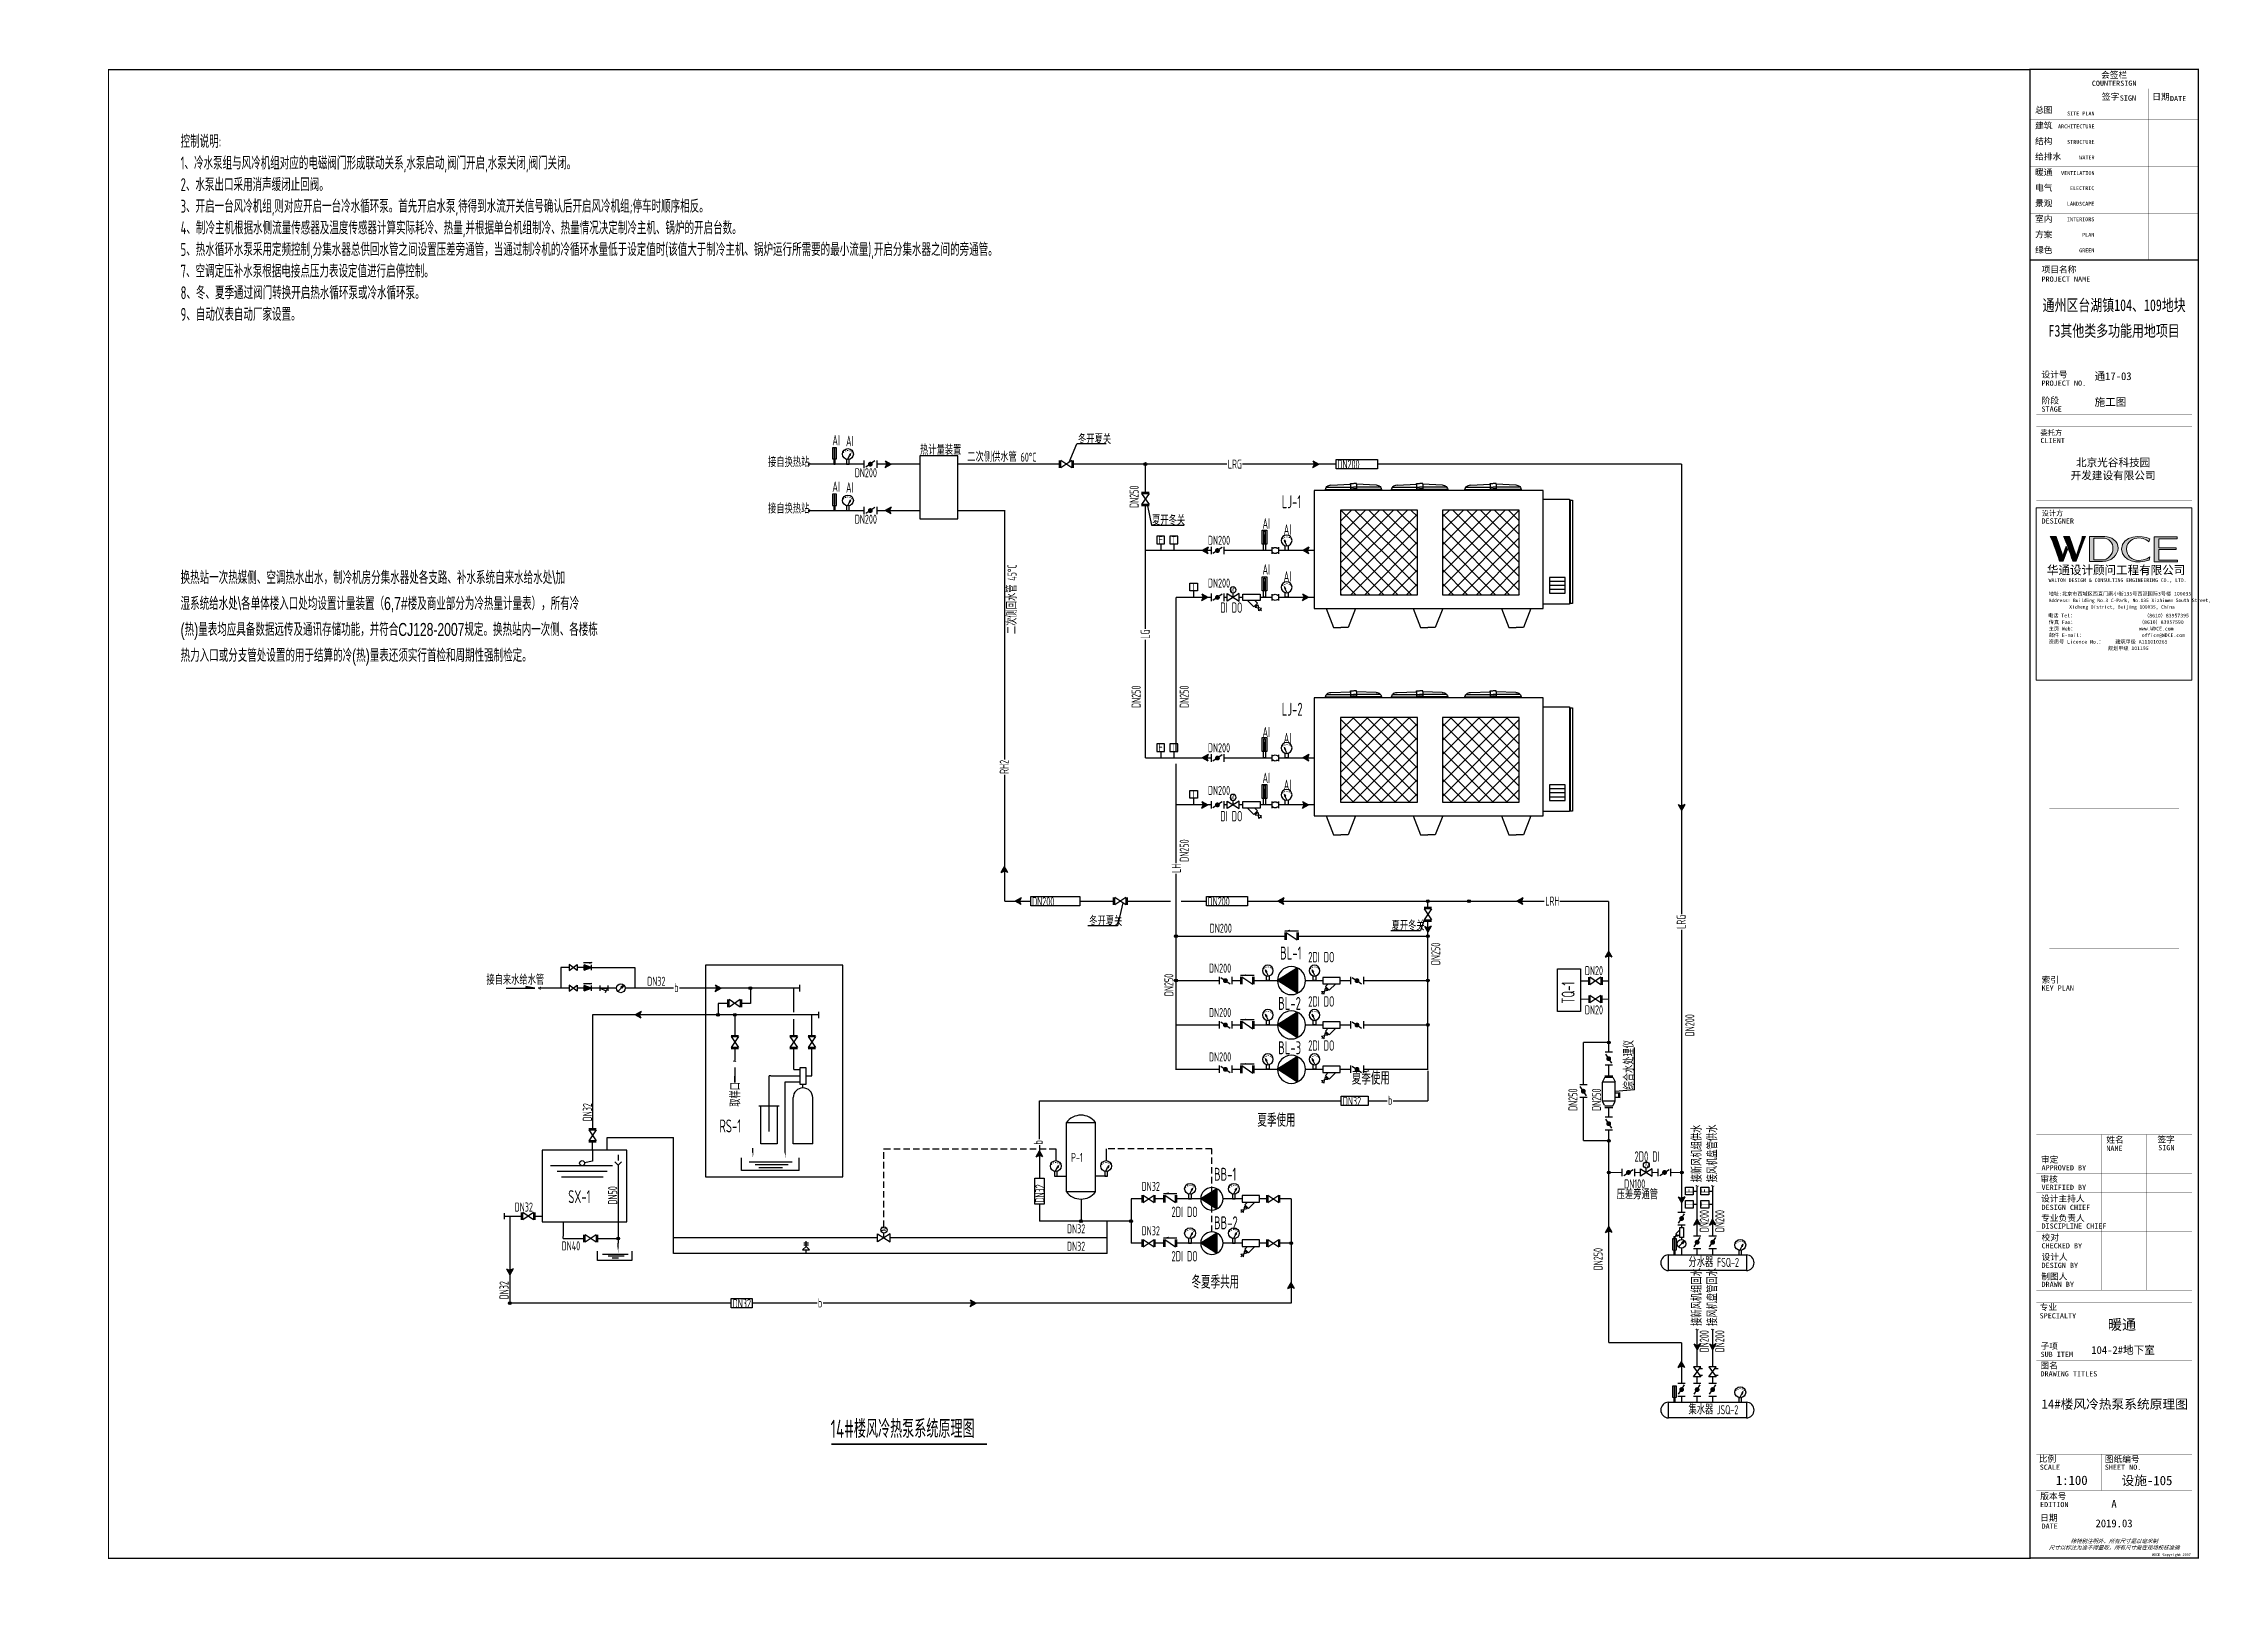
# Model space of a CAD drawing. Extents: x -253824 to 107923, y -224968 to 180578.
# Drawn here: x 23818 to 107923, y -224968 to -165563 of the extents above; entities that cross this region are included whole.
import ezdxf
from ezdxf.enums import TextEntityAlignment as Align

# ---------------------------------------------------------------- set-up
doc = ezdxf.new("R2010")
doc.units = 0
doc.header["$LTSCALE"] = 1000
doc.header["$MEASUREMENT"] = 0
doc.linetypes.add('DASHED', pattern=[0.75, 0.5, -0.25])
doc.linetypes.add('DASHED2', pattern=[0.375, 0.25, -0.125])
doc.layers.get('0').update_dxf_attribs({"linetype": 'CONTINUOUS'})
doc.layers.get('Defpoints').update_dxf_attribs({"linetype": 'CONTINUOUS'})
for name, color, linetype in [('ACS_COM', 7, 'CONTINUOUS'), ('ACS_COM_BZ', 3, 'CONTINUOUS'), ('ACS_KT_FM', 3, 'CONTINUOUS'), ('ACS_KT_FM_E', 3, 'CONTINUOUS'), ('ACS_KT_SB', 4, 'CONTINUOUS'), ('ACS_水管', 3, 'CONTINUOUS'), ('ACS_设备', 4, 'CONTINUOUS'), ('ACS_阀门', 2, 'CONTINUOUS'), ('字', 7, 'CONTINUOUS'), ('建筑图名', 5, 'CONTINUOUS'), ('文字', 7, 'CONTINUOUS'), ('阀门', 2, 'CONTINUOUS')]:
    doc.layers.add(name, color=color, linetype=linetype)
doc.layers.add('ACS_KT_BJ', color=4, linetype='CONTINUOUS', lineweight=30)
doc.layers.add('ACS_KT_LH', color=2, linetype='DASHED', lineweight=50)
doc.styles.get("Standard").update_dxf_attribs({"font": 'ros.shx', "width": 0.75, "bigfont": 'jd.shx'})
doc.styles.add('ZH', font='ros.shx', dxfattribs={"width": 0.7, "bigfont": 'jd.shx'})
doc.styles.add('华文细黑', font='STXIHEI.TTF', dxfattribs={"height": 10})
doc.styles.add('图签信息$0$hwxh', font='STXIHEI.TTF')
doc.styles.add('图签信息$0$华文细黑', font='STXIHEI.TTF', dxfattribs={"height": 10})
doc.styles.add('等高', font='ros1.shx', dxfattribs={"width": 0.7, "bigfont": 'jd.shx'})

msp = doc.modelspace()

# ---------------------------------------------------------------- texts
at = {"color": 4, "style": '等高', "width": 0.7}
msp.add_text('~', height=350, rotation=180, dxfattribs=at).set_placement((50545, -204787, -1), align=Align.MIDDLE_LEFT)
at = {"layer": 'ACS_COM', "color": 2, "ltscale": 10, "style": '等高', "width": 0.7}
for s, height, p in [('冬开夏关', 350, (63712, -180999, -1)), ('接自换热站', 350, (51755, -181885)), ('热计量装置', 350, (57619, -181411)), ('LRG', 350, (69489, -181951)), ('DN200', 350, (73715, -181961)), ('DN200', 350, (55101, -182282)), ('接自换热站', 350, (51755, -183676)), ('DN200', 350, (55101, -184074)), ('夏开冬关', 350, (66569, -184125, -1)), ('DN200', 350, (68721, -184887)), ('DN200', 350, (68721, -186537)), ('DN200', 350, (68721, -192887)), ('DN200', 350, (68721, -194530)), ('DN200', 350, (61941, -198817)), ('DN200', 350, (68709, -198817)), ('LRH', 350, (81732, -198797)), ('冬开夏关', 350, (64145, -199581, -1)), ('DN200', 350, (68790, -199844)), ('夏开冬关', 350, (75804, -199756, -1)), ('接自来水给水管', 350, (40894, -201843, -6000)), ('DN32', 350, (47096, -201890)), ('DN200', 350, (68762, -201384)), ('DN20', 350, (83259, -201479)), ('DN20', 350, (83259, -202991)), ('DN200', 350, (68762, -203094)), ('DN200', 350, (68762, -204804)), ('夏季使用', 500, (74270, -205698)), ('夏季使用', 500, (70631, -207321)), ('DN32', 350, (73924, -206514)), ('P-1', 350, (63445, -208681)), ('DN32', 350, (41985, -210595)), ('DN32', 350, (66165, -209799)), ('压差旁通管', 350, (84486, -210117)), ('DN32', 350, (63286, -211433)), ('DN40', 350, (43796, -212093)), ('DN32', 350, (63286, -212106)), ('DN32', 350, (66165, -211509)), ('冬夏季共用', 500, (68088, -213563)), ('DN32', 350, (50394, -214314))]:
    msp.add_text(s, height=height, dxfattribs=at).set_placement(p)
msp.add_text('二次侧供水管 60%%DC', height=350, dxfattribs=at).set_placement((59440, -181507, -1), align=Align.MIDDLE_LEFT)
for s, rotation, p in [('~', 270, (53171, -181700)), ('DN250', 90, (66050, -183466)), ('~', 270, (53171, -183492)), ('LG', 90, (66477, -188508)), ('DN250', 90, (66128, -191177)), ('DN250', 90, (67984, -191177)), ('RH2', 90, (61041, -193718)), ('DN250', 90, (67984, -197110)), ('LH', 90, (67678, -197537)), ('LRG', 90, (87149, -199692)), ('DN250', 90, (77682, -201093)), ('DN250', 90, (67390, -202290)), ('~', 270, (42790, -201909, -6000)), ('综合水处理仪', 90, (85141, -205889)), ('DN250', 90, (82974, -206713)), ('DN250', 90, (83882, -206713)), ('DN32', 90, (44964, -207116)), ('DN50', 90, (45939, -210325)), ('DN32', 90, (62413, -210249)), ('DN200', 90, (88038, -211389)), ('DN200', 90, (88638, -211389)), ('DN32', 90, (41750, -213980)), ('DN200', 90, (88038, -216022)), ('DN200', 90, (88638, -216022))]:
    msp.add_text(s, height=350, rotation=rotation, dxfattribs=at).set_placement(p)
at = {"layer": 'ACS_COM', "style": '等高', "width": 0.7}
for s, p in [('F', (66897, -184856)), ('T', (67406, -184856)), ('T', (68173, -186662)), ('F', (66897, -192856)), ('T', (67406, -192856)), ('T', (68173, -194662))]:
    msp.add_text(s, height=300, dxfattribs=at).set_placement(p, align=Align.CENTER)
at = {"layer": 'ACS_COM', "color": 2, "ltscale": 10, "style": '等高', "width": 0.7}
msp.add_text('二次侧回水管 45%%DC', height=350, rotation=90, dxfattribs=at).set_placement((61168, -188329, -1), align=Align.MIDDLE_LEFT)
for s, p in [('DN200', (87482, -203410)), ('DN250', (83945, -212429))]:
    msp.add_text(s, height=350, rotation=90, dxfattribs=at).set_placement(p, align=Align.CENTER)
msp.add_text('取样口', height=350, rotation=90, dxfattribs=at).set_placement((50467, -206076), align=Align.MIDDLE)
msp.add_text('DN100', height=350, dxfattribs=at).set_placement((85181, -209702), align=Align.CENTER)
at = {"layer": 'ACS_COM', "style": '等高', "width": 0.7}
for s, p in [('F', (87438, -209799)), ('T', (87438, -210309)), ('F', (88038, -209799)), ('T', (88038, -210309))]:
    msp.add_text(s, height=300, rotation=90, dxfattribs=at).set_placement(p, align=Align.CENTER)
msp.add_text('14#楼风冷热泵系统原理图', height=700, dxfattribs=at).set_placement((54170, -219321))
at = {"layer": 'ACS_COM', "insert": (29101, -169083), "char_height": 500, "width": 33808.24, "attachment_point": 1, "style": '等高'}
msp.add_mtext('控制说明: \\P1、冷水泵组与风冷机组对应的电磁阀门形成联动关系,水泵启动,阀门开启,水泵关闭,阀门关闭。 \\P2、水泵出口采用消声缓闭止回阀。 \\P3、开启一台风冷机组,则对应开启一台冷水循环泵。首先开启水泵,待得到水流开关信号确认后开启风冷机组;停车时顺序相反。  \\P4、制冷主机根据水侧流量传感器及温度传感器计算实际耗冷、热量,并根据单台机组制冷、热量情况决定制冷主机、锅炉的开启台数。\\P5、热水循环水泵采用定频控制,分集水器总供回水管之间设置压差旁通管，当通过制冷机的冷循环水量低于设定值时(该值大于制冷主机、锅炉运行所需要的最小流量),开启分集水器之间的旁通管。 \\P7、空调定压补水泵根据电接点压力表设定值进行启停控制。 \\P8、冬、夏季通过阀门转换开启热水循环泵或冷水循环泵。 \\P9、自动仪表自动厂家设置。    ', dxfattribs=at)
at = {"layer": 'ACS_COM_BZ', "style": '等高', "width": 0.7}
for s, height, rotation, p in [('AI', 400, 360, (54237, -181053)), ('AI', 400, 360, (54764, -181084)), ('AI', 400, 360, (54237, -182844)), ('AI', 400, 360, (54764, -182875)), ('AI', 400, 360, (70826, -184266)), ('AI', 400, 360, (71644, -184497)), ('AI', 400, 360, (70826, -186034)), ('AI', 400, 360, (71644, -186303)), ('DI DO', 400, 360, (69205, -187508)), ('AI', 400, 360, (70826, -192305)), ('AI', 400, 360, (71644, -192536)), ('AI', 400, 360, (70826, -194073)), ('AI', 400, 360, (71644, -194342)), ('DI DO', 400, 360, (69205, -195547)), ('2DI DO', 400, 360, (72591, -200983)), ('2DI DO', 400, 360, (72591, -202693)), ('2DI DO', 400, 360, (72591, -204391)), ('接新风机组供水', 350, 90, (87761, -209468)), ('接风机盘管供水', 350, 90, (88361, -209468)), ('2DI DO', 400, 360, (67316, -210807)), ('2DI DO', 400, 360, (67316, -212517)), ('接新风机组回水', 350, 90, (87761, -215004)), ('接风机盘管回水', 350, 90, (88361, -215004))]:
    msp.add_text(s, height=height, rotation=rotation, dxfattribs=at).set_placement(p)
msp.add_text('2D0 DI', height=400, rotation=360, dxfattribs=at).set_placement((85656, -208473), align=Align.MIDDLE_CENTER)
for p in [(87587, -209615), (88187, -209615), (87587, -215151), (88187, -215151)]:
    msp.add_text('~', height=350, dxfattribs=at).set_placement(p, align=Align.MIDDLE)
for s, p in [('分水器 FSQ-2', (87254, -212728)), ('集水器 JSQ-2', (87254, -218409))]:
    msp.add_text(s, height=350, dxfattribs=at).set_placement(p)
at = {"layer": 'ACS_KT_BJ', "style": '等高', "width": 0.7}
for p in [(48139, -202133, -6000), (75665, -206477), (53679, -214292)]:
    msp.add_text('b', height=350, dxfattribs=at).set_placement(p)
msp.add_text('b', height=350, rotation=90, dxfattribs=at).set_placement((62350, -208008))
at = {"layer": 'ACS_设备', "style": '等高', "width": 0.7}
for s, p in [('LJ-1', (71572, -183476)), ('LJ-2', (71572, -191476)), ('BL-1', (71507, -200876)), ('BL-2', (71432, -202818)), ('BL-3', (71432, -204528)), ('RS-1', (49883, -207543, -6000)), ('BB-1', (68957, -209406)), ('SX-1', (44051, -210269, -6000)), ('BB-2', (68957, -211277))]:
    msp.add_text(s, height=500, dxfattribs=at).set_placement(p)
msp.add_text('TQ-1', height=500, rotation=90, dxfattribs=at).set_placement((82862, -202577))
at = {"layer": '字', "style": '华文细黑'}
for s, height, p in [('104-2#地下室', 300, (102789, -216084)), ('14#楼风冷热泵系统原理图', 360, (100871, -218197)), ('1:100', 360, (101425, -221135)), ('设施-105', 360, (103956, -221143))]:
    msp.add_text(s, height=height, dxfattribs=at).set_placement(p)
at = {"layer": '建筑图名', "style": '华文细黑'}
msp.add_text('暖通', height=400, dxfattribs=at).set_placement((103427, -215151))
at = {"layer": '文字', "color": 2, "style": 'ZH', "width": 0.7}
for s, p in [('换热站一次热媒侧、空调热水出水，制冷机房分集水器处各支路、补水系统自来水给水处\\加', (29101, -186400)), ('湿系统给水处\\各单体楼入口处均设置计量装置（6,7#楼及商业部分为冷热量计量表），所有冷', (29101, -187400, 0)), ('(热)量表均应具备数据远传及通讯存储功能，并符合CJ128-2007规定。换热站内一次侧、各楼栋', (29101, -188400)), ('热力入口或分支管处设置的用于结算的冷(热)量表还须实行首检和周期性强制检定。', (29101, -189400, 0))]:
    msp.add_text(s, height=500, dxfattribs=at).set_placement(p)

# ---------------------------------------------------------------- blocks, each defined once
blk = doc.blocks.new('图签信息$0$WDCE Copyright200X')
at = {"const_width": 0.016}
blk.add_lwpolyline([(-10.6, 1.26, 1), (-11.4, 1.26, 1)], format="xyb", close=True, dxfattribs=at)
at = {"style": '图签信息$0$华文细黑'}
for s, p in [('WDCE ', (-11.46, 0.5)), ('     Copyright ', (-3.51, 0.5))]:
    blk.add_text(s, height=1, dxfattribs=at).set_placement(p, align=Align.BOTTOM_RIGHT)
blk.add_text('c', height=0.6, dxfattribs=at).set_placement((-11.04, 1.35), align=Align.MIDDLE_CENTER)
blk.add_attdef('200X', text='', height=1, dxfattribs=at).set_placement((-0.45, 0.5), align=Align.BOTTOM_RIGHT)
blk = doc.blocks.new('图签信息$0$logo2')
h = blk.add_hatch(color=7)
h.paths.add_polyline_path([(19.02, -7.36), (15.84, -7.36), (15.84, -3.97), (18.97, -3.97), (18.97, -4.24), (16.46, -4.24), (16.46, -5.45), (18.81, -5.45), (18.81, -5.69), (16.47, -5.69), (16.47, -7.12), (19.02, -7.12)])
edge = h.paths.add_edge_path()
edge.add_spline(control_points=[(15.26, -4.21), (15.26, -4.21), (15.13, -4.65), (15.13, -4.65), (15.13, -4.65), (14.62, -4.1), (13.73, -4.1), (13.04, -4.1), (12.07, -4.54), (12.08, -5.62), (12.08, -6.49), (12.77, -7.16), (13.73, -7.17), (14.66, -7.17), (15.23, -6.68), (15.23, -6.68), (15.23, -6.68), (15.16, -7.11), (15.16, -7.11), (13.63, -7.7), (11.42, -7.29), (11.41, -5.64), (11.4, -3.72), (14.16, -3.66), (15.26, -4.21)], knot_values=[0, 0, 0, 0, 1, 1, 1, 2, 2, 2, 3, 3, 3, 4, 4, 4, 5, 5, 5, 6, 6, 6, 7, 7, 7, 8, 8, 8, 8], degree=3, periodic=0)
edge = h.paths.add_edge_path(flags=16)
edge.add_spline(control_points=[(10.23, -5.57), (10.23, -5.16), (10.12, -4.83), (9.9, -4.58), (9.63, -4.27), (9.23, -4.12), (8.69, -4.12), (8.69, -4.12), (7.64, -4.12), (7.64, -4.12), (7.64, -4.12), (7.64, -7.1), (7.64, -7.1), (7.64, -7.1), (8.66, -7.1), (8.66, -7.1), (9.13, -7.1), (9.52, -6.93), (9.82, -6.6), (10.09, -6.31), (10.23, -5.96), (10.23, -5.57)], knot_values=[0, 0, 0, 0, 1, 1, 1, 2, 2, 2, 3, 3, 3, 4, 4, 4, 5, 5, 5, 6, 6, 6, 7, 7, 7, 7], degree=3, periodic=0)
edge = h.paths.add_edge_path()
edge.add_spline(control_points=[(10.92, -5.51), (10.92, -5.96), (10.72, -6.37), (10.34, -6.72), (9.92, -7.1), (9.41, -7.29), (8.82, -7.29), (8.82, -7.29), (7.03, -7.29), (7.03, -7.29), (7.03, -7.29), (7.03, -3.92), (7.03, -3.92), (7.03, -3.92), (9.1, -3.92), (9.1, -3.92), (9.59, -3.92), (10.01, -4.06), (10.36, -4.34), (10.73, -4.64), (10.92, -5.03), (10.92, -5.51)], knot_values=[0, 0, 0, 0, 1, 1, 1, 2, 2, 2, 3, 3, 3, 4, 4, 4, 5, 5, 5, 6, 6, 6, 7, 7, 7, 7], degree=3, periodic=0)
at = {"lineweight": 0}
blk.add_lwpolyline([(19.02, -7.36), (15.84, -7.36), (15.84, -3.97), (18.97, -3.97), (18.97, -4.24), (16.46, -4.24), (16.46, -5.45), (18.81, -5.45), (18.81, -5.69), (16.47, -5.69), (16.47, -7.12), (19.02, -7.12), (19.02, -7.36)], dxfattribs=at)
for points, knots in [([(10.92, -5.51), (10.92, -5.96), (10.72, -6.37), (10.34, -6.72), (9.92, -7.1), (9.41, -7.29), (8.82, -7.29), (8.82, -7.29), (7.03, -7.29), (7.03, -7.29), (7.03, -7.29), (7.03, -3.92), (7.03, -3.92), (7.03, -3.92), (9.1, -3.92), (9.1, -3.92), (9.59, -3.92), (10.01, -4.06), (10.36, -4.34), (10.73, -4.64), (10.92, -5.03), (10.92, -5.51)], [0, 0, 0, 0, 1, 1, 1, 2, 2, 2, 3, 3, 3, 4, 4, 4, 5, 5, 5, 6, 6, 6, 7, 7, 7, 7]), ([(10.23, -5.57), (10.23, -5.16), (10.12, -4.83), (9.9, -4.58), (9.63, -4.27), (9.23, -4.12), (8.69, -4.12), (8.69, -4.12), (7.64, -4.12), (7.64, -4.12), (7.64, -4.12), (7.64, -7.1), (7.64, -7.1), (7.64, -7.1), (8.66, -7.1), (8.66, -7.1), (9.13, -7.1), (9.52, -6.93), (9.82, -6.6), (10.09, -6.31), (10.23, -5.96), (10.23, -5.57)], [0, 0, 0, 0, 1, 1, 1, 2, 2, 2, 3, 3, 3, 4, 4, 4, 5, 5, 5, 6, 6, 6, 7, 7, 7, 7]), ([(15.26, -4.21), (15.26, -4.21), (15.13, -4.65), (15.13, -4.65), (15.13, -4.65), (14.62, -4.1), (13.73, -4.1), (13.04, -4.1), (12.07, -4.54), (12.08, -5.62), (12.08, -6.49), (12.77, -7.16), (13.73, -7.17), (14.66, -7.17), (15.23, -6.68), (15.23, -6.68), (15.23, -6.68), (15.16, -7.11), (15.16, -7.11), (13.63, -7.7), (11.42, -7.29), (11.41, -5.64), (11.4, -3.72), (14.16, -3.66), (15.26, -4.21)], [0, 0, 0, 0, 1, 1, 1, 2, 2, 2, 3, 3, 3, 4, 4, 4, 5, 5, 5, 6, 6, 6, 7, 7, 7, 8, 8, 8, 8])]:
    blk.add_open_spline(points, degree=3, knots=knots, dxfattribs=at)
blk = doc.blocks.new('图签信息$0$logo1')
h = blk.add_hatch(color=8)
edge = h.paths.add_edge_path()
edge.add_spline(control_points=[(3.86, -5.21), (3.63, -5.88), (3.39, -6.56), (3.39, -6.56), (3.39, -6.56), (2.5, -3.91), (2.5, -3.91), (2.5, -3.91), (1.8, -3.91), (1.69, -3.91), (2.02, -4.39), (2.95, -7.27), (2.95, -7.27), (2.95, -7.27), (3.44, -7.27), (3.44, -7.27), (3.44, -7.27), (4.03, -5.66), (4.03, -5.66), (4.03, -5.66), (3.86, -5.21), (3.86, -5.21)], knot_values=[0, 0, 0, 0, 1, 1, 1, 2, 2, 2, 3, 3, 3, 4, 4, 4, 5, 5, 5, 6, 6, 6, 7, 7, 7, 7], degree=3, periodic=0)
h = blk.add_hatch(color=7)
edge = h.paths.add_edge_path()
edge.add_spline(control_points=[(6.04, -3.91), (6.09, -4.1), (5.2, -6.56), (5.2, -6.56), (5.2, -6.56), (4.3, -3.91), (4.3, -3.91), (4.3, -3.91), (3.6, -3.91), (3.49, -3.91), (3.82, -4.39), (4.75, -7.27), (4.75, -7.27), (4.75, -7.27), (5.24, -7.27), (5.24, -7.27), (5.24, -7.27), (6.33, -4.3), (6.33, -4.3), (6.33, -4.3), (6.48, -3.91), (6.48, -3.91), (6.48, -3.91), (6.21, -3.91), (6.04, -3.91)], knot_values=[0, 0, 0, 0, 1, 1, 1, 2, 2, 2, 3, 3, 3, 4, 4, 4, 5, 5, 5, 6, 6, 6, 7, 7, 7, 8, 8, 8, 8], degree=3, periodic=0)
at = {"color": 8, "lineweight": 0}
blk.add_open_spline([(3.86, -5.21), (3.63, -5.88), (3.39, -6.56), (3.39, -6.56), (3.39, -6.56), (2.5, -3.91), (2.5, -3.91), (2.5, -3.91), (1.8, -3.91), (1.69, -3.91), (2.02, -4.39), (2.95, -7.27), (2.95, -7.27), (2.95, -7.27), (3.44, -7.27), (3.44, -7.27), (3.44, -7.27), (4.03, -5.66), (4.03, -5.66), (4.03, -5.66), (3.86, -5.21), (3.86, -5.21)], degree=3, knots=[0, 0, 0, 0, 1, 1, 1, 2, 2, 2, 3, 3, 3, 4, 4, 4, 5, 5, 5, 6, 6, 6, 7, 7, 7, 7], dxfattribs=at)
at = {"lineweight": 0}
blk.add_open_spline([(6.04, -3.91), (6.09, -4.1), (5.2, -6.56), (5.2, -6.56), (5.2, -6.56), (4.3, -3.91), (4.3, -3.91), (4.3, -3.91), (3.6, -3.91), (3.49, -3.91), (3.82, -4.39), (4.75, -7.27), (4.75, -7.27), (4.75, -7.27), (5.24, -7.27), (5.24, -7.27), (5.24, -7.27), (6.33, -4.3), (6.33, -4.3), (6.33, -4.3), (6.48, -3.91), (6.48, -3.91), (6.48, -3.91), (6.21, -3.91), (6.04, -3.91)], degree=3, knots=[0, 0, 0, 0, 1, 1, 1, 2, 2, 2, 3, 3, 3, 4, 4, 4, 5, 5, 5, 6, 6, 6, 7, 7, 7, 8, 8, 8, 8], dxfattribs=at)
blk.add_blockref('图签信息$0$logo2', (0, 0))
blk = doc.blocks.new('图签信息$0$时间-logo')
at = {"layer": 'Defpoints', "lineweight": 0}
blk.add_lwpolyline([(0, -23.46), (-21.17, -23.46), (-21.17, 0), (0, 0), (0, -23.46)], dxfattribs=at)
blk.add_blockref('图签信息$0$logo1', (-20.97, 0))
at = {"style": '图签信息$0$hwxh'}
for s, height, p in [('华通设计顾问工程有限公司 ', 1.15, (-19.73, -9.05)), ('WALTON DESIGN & CONSULTING ENGINEERING CO., LTD.', 0.5, (-19.5, -10.1)), ('地址:北京市西城区西直门南小街135号西派国际3号楼 100035', 0.5, (-19.48, -11.94)), ('电话 Tel：                        （8610）83957395 ', 0.5, (-19.56, -14.91)), ('Address: Building No.3 C-Park, No.135 Xizhimen South Street, ', 0.47, (-19.48, -12.83)), ('Xicheng District, Beijing 100035, China ', 0.47, (-16.69, -13.72)), ('传真 Fax：                      （8610）83957590 ', 0.5, (-19.48, -15.8)), ('主页 Web：                      www.WDCE.com ', 0.5, (-19.48, -16.69)), ('邮件 E-mail：                    office@WDCE.com ', 0.5, (-19.48, -17.58)), ('资质号 Licence No.：    建筑甲级 A111010265 ', 0.5, (-19.48, -18.47)), ('   规划甲级 101195', 0.5, (-12.6, -19.36))]:
    blk.add_text(s, height=height, dxfattribs=at).set_placement(p)
blk = doc.blocks.new('图签信息')
at = {"const_width": 0.5}
for points in [[(-65, 574), (-65, 500.5), (0, 500.5), (0, 574)], [(-65, 0), (0, 0), (0, 500.5), (-65, 500.5)]]:
    blk.add_lwpolyline(points, close=True, dxfattribs=at)
at = {"const_width": 0.05}
for points in [[(-65, 566.5), (0, 566.5)], [(-39.14, 566.5), (-39.14, 500.5)], [(-19.1, 566.5), (-19.1, 500.5)], [(-65, 560.5), (0, 560.5)], [(-65, 554.5), (0, 554.5)], [(-65, 548.5), (0, 548.5)], [(-65, 542.5), (0, 542.5)], [(-65, 536.5), (0, 536.5)], [(-65, 530.5), (0, 530.5)], [(-65, 524.5), (0, 524.5)], [(-65, 518.5), (0, 518.5)], [(-65, 512.5), (0, 512.5)], [(-65, 512.5), (0, 512.5)], [(-65, 506.5), (0, 506.5)], [(-65, 500.5), (0, 500.5)], [(-62.5, 450.87), (-2.5, 450.87)], [(-62.5, 440.87), (-2.5, 440.87)], [(-2.5, 407.85), (-2.5, 436.12), (-62.5, 436.12), (-62.5, 407.85)], [(-62.5, 407.85), (-2.5, 407.85)], [(-62.5, 404.92), (-62.5, 227.83)], [(-62.5, 404.92), (-2.5, 404.92)], [(-62.5, 227.83), (-2.5, 227.83), (-2.5, 404.92)], [(-57.5, 338.36), (-7.5, 338.36)], [(-57.5, 288.83), (-7.5, 288.83)], [(-62.5, 227.83), (-2.5, 227.83)], [(-57.5, 234.85), (-7.5, 234.85)], [(-62.5, 217.74), (-2.5, 217.74)], [(-62.5, 103.26), (-2.5, 103.26), (-2.5, 163.26), (-62.5, 163.26), (-62.5, 103.26)], [(-37.5, 163.26), (-37.5, 103.26)], [(-20, 163.26), (-20, 103.26)], [(-62.5, 155.76), (-2.5, 155.76)], [(-62.5, 148.26), (-2.5, 148.26)], [(-62.5, 140.76), (-2.5, 140.76)], [(-62.5, 133.26), (-2.5, 133.26)], [(-62.5, 125.76), (-2.5, 125.76)], [(-62.5, 118.26), (-2.5, 118.26)], [(-62.5, 110.76), (-2.5, 110.76)], [(-62.5, 98.5), (-2.5, 98.5), (-2.5, 10), (-62.5, 10), (-62.5, 98.5)], [(-62.5, 83.5), (-2.5, 83.5)], [(-62.5, 76), (-2.5, 76)], [(-62.5, 40), (-2.5, 40)], [(-37.5, 40), (-37.5, 26)], [(-62.5, 26), (-2.5, 26)], [(-62.5, 18), (-2.5, 18)]]:
    blk.add_lwpolyline(points, dxfattribs=at)
at = {"ltscale": 0.001, "xscale": 2.834689937531525, "yscale": 2.834689937531525, "zscale": 2.834689937531525}
blk.add_blockref('图签信息$0$时间-logo', (-2.5, 404.92), dxfattribs=at)
blk.add_blockref('图签信息$0$WDCE Copyright200X', (-2.5, 0)).add_auto_attribs({'200X': '2007'})
at = {"style": '图签信息$0$华文细黑'}
for s, height, p in [('会签栏', 2.4, (-32.5, 573)), ('COUNTERSIGN', 2, (-32.5, 569.6))]:
    blk.add_text(s, height=height, dxfattribs=at).set_placement(p, align=Align.TOP_CENTER)
for s, height, p in [('签字', 2.4, (-37.22, 564.63)), ('SIGN', 2, (-30.32, 563.88)), ('日期', 2.4, (-17.79, 564.58)), ('DATE', 2, (-10.96, 563.7)), ('总图', 2.4, (-63, 559.5)), ('结构', 2.4, (-63, 547.5)), ('建筑', 2.4, (-63, 553.5)), ('给排水', 2.4, (-63, 541.5)), ('暖通', 2.4, (-63, 535.5)), ('景观', 2.4, (-63, 523.5)), ('电气', 2.4, (-63, 529.5)), ('室内', 2.4, (-63, 517.5)), ('绿色', 2.4, (-63, 505.5)), ('方案', 2.4, (-63, 511.5)), ('项目名称', 2.4, (-60.5, 498)), ('PROJECT NAME', 2, (-60.5, 494.08)), ('设计号', 2.4, (-60.54, 457.48)), ('PROJECT NO.', 2, (-60.5, 453.97)), ('阶段', 2.4, (-60.5, 447.47)), ('STAGE', 2, (-60.5, 443.97)), ('委托方', 2, (-60.9, 434.86)), ('CLIENT', 2, (-60.9, 431.86)), ('设计方', 2, (-60.5, 403.83)), ('DESIGNER', 2, (-60.5, 400.83)), ('KEY PLAN', 2, (-60.5, 220.74)), ('索引', 2.4, (-60.5, 224.14)), ('姓名', 2.4, (-35.5, 162.47)), ('签字', 2.4, (-15.81, 162.57)), ('审定', 2.4, (-60.73, 154.81)), ('APPROVED BY', 2, (-60.5, 151.44)), ('NAME', 2, (-35.5, 158.96)), ('SIGN', 2, (-15.5, 159.2)), ('审核', 2.4, (-60.95, 147.29)), ('VERIFIED BY', 2, (-60.5, 143.91)), ('设计主持人', 2.4, (-60.68, 139.76)), ('DESIGN CHIEF', 2, (-60.5, 136.19)), ('专业负责人', 2.4, (-60.67, 132.26)), ('DISCIPLINE CHIEF', 2, (-60.5, 128.98)), ('校对', 2.4, (-60.5, 124.76)), ('CHECKED BY', 2, (-60.5, 121.37)), ('制图人', 2.4, (-60.61, 109.76)), ('设计人', 2.4, (-60.5, 117.26)), ('DESIGN BY', 2, (-60.5, 113.83)), ('DRAWN BY', 2, (-60.5, 106.5)), ('SPECIALTY', 2, (-61.23, 94.38)), ('专业', 2.4, (-61.23, 97.93)), ('SUB ITEM', 2, (-60.88, 79.5)), ('子项', 2.4, (-60.88, 82.92)), ('图名', 2.4, (-60.91, 75.41)), ('DRAWING TITLES', 2, (-60.91, 72)), ('比例', 2.4, (-61.56, 39.42)), ('SCALE', 2, (-61.19, 36)), ('SHEET NO.', 2, (-36.1, 36)), ('图纸编号', 2.4, (-36.1, 39.32)), ('版本号', 2.4, (-61, 25.03)), ('EDITION', 2, (-61.06, 21.61)), ('日期', 2.4, (-61, 16.68)), ('DATE', 2, (-60.5, 13.26))]:
    blk.add_text(s, height=height, dxfattribs=at).set_placement(p, align=Align.TOP_LEFT)
for s, p in [('SITE PLAN', (-40.06, 557.7)), ('ARCHITECTURE', (-40.06, 552.7)), ('STRUCTURE', (-40.06, 546.7)), ('WATER', (-40.06, 540.7)), ('VENTILATION', (-40.06, 534.7)), ('LANDSCAPE', (-40.14, 522.89)), ('ELECTRIC', (-40.14, 528.89)), ('INTERIORS', (-40.14, 516.89)), ('GREEN', (-40.14, 504.89)), ('PLAN', (-40.14, 510.89))]:
    blk.add_text(s, height=1.5, dxfattribs=at).set_placement(p, align=Align.TOP_RIGHT)
at = {"color": 4, "style": '图签信息$0$华文细黑', "width": 0.75}
for s, p in [('通州区台湖镇104、109地块', (-32.5, 480.78)), ('F3其他类多功能用地项目', (-32.5, 470.91))]:
    blk.add_text(s, height=4.5, dxfattribs=at).set_placement(p, align=Align.CENTER)
at = {"color": 4, "style": '图签信息$0$华文细黑'}
for s, p in [('A', (-32.53, 19.4)), ('2019.03', (-32.53, 11.84))]:
    blk.add_text(s, height=3, dxfattribs=at).set_placement(p, align=Align.CENTER)
at = {"style": '图签信息$0$华文细黑', "oblique": 20}
for s, p in [('尺寸以标注为准不得量取，所有尺寸需在现场校核准确', (-32.5, 4)), ('除特别注明外，所有尺寸是以毫米制', (-32.5, 6.5))]:
    blk.add_text(s, height=1.5, dxfattribs=at).set_placement(p, align=Align.MIDDLE_CENTER)
at = {"color": 4, "ltscale": 0.001, "char_height": 3, "width": 58.4895, "style": '图签信息$0$华文细黑'}
for s, insert, attachment_point in [('通17-03', (-40.06, 455.51), 4), ('施工图', (-40.06, 445.51), 4), ('北京光谷科技园\\P开发建设有限公司', (-32.9, 419.71), 5)]:
    blk.add_mtext(s, dxfattribs=dict(at, insert=insert, attachment_point=attachment_point))
blk = doc.blocks.new('图签-A1')
at = {"color": 2}
blk.add_blockref('图签信息', (0, 0), dxfattribs=at)
blk = doc.blocks.new('图框-A1')
for points, const_width in [([(0, 0), (841, 0), (841, 594), (0, 594)], 0.05), ([(766, 584), (25, 584), (25, 10), (766, 10)], 0.5)]:
    blk.add_lwpolyline(points, close=True, dxfattribs=dict(const_width=const_width))
at = {"const_width": 0.05}
for points in [[(420.5, 594), (420.5, 592)], [(0, 297), (2, 297)], [(841, 297), (839, 297)], [(420.5, 0), (420.5, 2)]]:
    blk.add_lwpolyline(points, dxfattribs=at)
blk = doc.blocks.new('风冷机组')
at = {"layer": 'ACS_设备'}
h = blk.add_hatch(dxfattribs=at)
h.set_pattern_fill('ANSI37', color=256, scale=120, style=0)
h.set_pattern_definition([(45, (-3202.8, -13753.6), (-269.408, 269.408), []), (135, (-3202.8, -13753.6), (-269.408, -269.408), [])])
h.paths.add_polyline_path([(-560, 4529), (-3524, 4529), (-3524, 1264), (-560, 1264)])
h.paths.add_polyline_path([(3368, 4529), (404, 4529), (404, 1264), (3368, 1264)])
for p, q in [((-3597, 5326), (-2514, 5326)), ((-3560, 5411), (-2514, 5411)), ((-3386, 5493), (-2633, 5522)), ((-2633, 5553), (-2520, 5553)), ((-2633, 5522), (-2633, 5553)), ((-2633, 5522), (-2633, 5349)), ((-2633, 5349), (-2514, 5349)), ((-1469, 5411), (-2514, 5411)), ((-2396, 5349), (-2514, 5349)), ((-1432, 5326), (-2514, 5326)), ((-2396, 5553), (-2509, 5553)), ((-2396, 5522), (-2396, 5553)), ((-1643, 5493), (-2396, 5522)), ((-2396, 5522), (-2396, 5349)), ((-763, 5326), (319, 5326)), ((-726, 5411), (319, 5411)), ((-552, 5493), (201, 5522)), ((201, 5522), (201, 5553)), ((201, 5553), (314, 5553)), ((201, 5522), (201, 5349)), ((201, 5349), (319, 5349)), ((1364, 5411), (319, 5411)), ((437, 5349), (319, 5349)), ((1402, 5326), (319, 5326)), ((437, 5553), (325, 5553)), ((437, 5522), (437, 5553)), ((1191, 5493), (437, 5522)), ((437, 5522), (437, 5349)), ((1784, 5326), (2867, 5326)), ((1822, 5411), (2867, 5411)), ((1995, 5493), (2749, 5522)), ((2749, 5522), (2749, 5553)), ((2749, 5553), (2861, 5553)), ((2749, 5522), (2749, 5349)), ((2749, 5349), (2867, 5349)), ((3912, 5411), (2867, 5411)), ((2985, 5349), (2867, 5349)), ((3949, 5326), (2867, 5326)), ((2985, 5553), (2872, 5553)), ((2985, 5522), (2985, 5553)), ((2985, 5522), (2985, 5349)), ((3738, 5493), (2985, 5522)), ((-5467, 4944), (-5467, 903)), ((-4443, 4944), (-5467, 4944)), ((-5299, 1776), (-4691, 1776)), ((-5467, 903), (-4445, 903)), ((-5299, 1620), (-4691, 1620)), ((-5299, 1464), (-4691, 1464)), ((-3976, 733), (-3691, 0)), ((-3691, 0), (-3405, 0)), ((-3119, 0), (-3405, 0)), ((-2834, 733), (-3119, 0)), ((-571, 733), (-286, 0)), ((-286, 0), (0, 0)), ((286, 0), (0, 0)), ((571, 733), (286, 0)), ((2786, 733), (3072, 0)), ((3929, 733), (3643, 0)), ((3072, 0), (3357, 0)), ((3643, 0), (3357, 0))]:
    blk.add_line(p, q, dxfattribs=at)
for points in [[(-4445, 5282), (4389, 5282), (4389, 733), (-4445, 733)], [(-5502, 4904), (-5580, 4904), (-5580, 920), (-5502, 920)], [(-3524, 4529), (-560, 4529), (-560, 1264), (-3524, 1264)], [(404, 4529), (3368, 4529), (3368, 1264), (404, 1264)], [(-5299, 1931), (-4691, 1931), (-4691, 1324), (-5299, 1324)]]:
    blk.add_lwpolyline(points, close=True, dxfattribs=at)
for centre, start, end in [((-3396, 5289), 87.23191, 181.90384), ((-1633, 5289), 358.09616, 92.76809), ((-562, 5289), 87.23191, 181.90384), ((1200, 5289), 358.09616, 92.76809), ((1986, 5289), 87.23191, 181.90384), ((3748, 5289), 358.09616, 92.76809)]:
    blk.add_arc(centre, 205, start, end, dxfattribs=at)
blk = doc.blocks.new('压力表')
at = {"layer": 'ACS_阀门', "ltscale": 10}
blk.add_hatch(color=256, dxfattribs=at).paths.add_polyline_path([(-332, 42), (-318, 73), (-412, 100)])
for p, q in [((-515, 77), (-500, 70)), ((-465, 152), (-454, 139)), ((-412, 100), (-332, 42)), ((-412, 100), (-318, 73)), ((-332, 42), (-318, 73)), ((-193, -7), (-325, 57)), ((-530, -12), (-514, -12)), ((-508, -99), (-493, -92))]:
    blk.add_line(p, q, dxfattribs=at)
at = {"layer": 'ACS_阀门'}
blk.add_line((-453, -169), (-441, -157), dxfattribs=at)
at = {"layer": 'ACS_阀门', "ltscale": 10}
blk.add_lwpolyline([(-184, -53), (0, -53), (0, 53), (-184, 53)], dxfattribs=at)
blk.add_circle((-386, 0), 209, dxfattribs=at)
blk = doc.blocks.new('HDXJRJT')
for p, q in [((-1.42, -1.47), (-1.42, 1.38)), ((-1.08, 0.91), (-1.42, 0.91)), ((1.08, 0.91), (1.42, 0.91)), ((1.43, -1.47), (1.43, 1.38)), ((-1.08, -1), (-1.42, -1)), ((1.08, -1), (1.42, -1))]:
    blk.add_line(p, q)
for centre, radius, start, end in [((-1.08, 1.27), 0.356, 270, 310.54209), ((0, 0), 1.31, 49.45791, 130.54209), ((1.08, 1.27), 0.356, 229.45791, 270), ((-1.08, -1.36), 0.356, 49.45791, 90), ((0, -0.09), 1.31, 229.45791, 310.54209), ((1.08, -1.36), 0.356, 90, 130.54209)]:
    blk.add_arc(centre, radius, start, end)
blk = doc.blocks.new('Y型除污器')
at = {"layer": 'ACS_阀门', "ltscale": 10}
for p, q in [((123, 497), (373, 248)), ((229, 104), (123, 210)), ((373, 248), (229, 104)), ((335, 141), (285, 92)), ((285, 92), (405, 71)), ((335, 141), (301, 176)), ((335, 141), (385, 191)), ((385, 191), (405, 71)), ((525, 50), (405, 71)), ((426, -49), (405, 71)), ((476, 1), (426, -49)), ((476, 1), (525, 50)), ((520, -43), (476, 1))]:
    blk.add_line(p, q, dxfattribs=at)
blk.add_lwpolyline([(123, 0), (123, 668), (-123, 668), (-123, 0)], close=True, dxfattribs=at)
blk = doc.blocks.new('温度计')
at = {"layer": '阀门'}
for p, q in [((-91, 784), (-91, 248)), ((93, 784), (-91, 784)), ((-91, 248), (93, 248)), ((-34, 248), (-34, 0)), ((-34, 0), (34, 0)), ((-18, 743), (-18, 287)), ((21, 743), (-18, 743)), ((-18, 287), (21, 287)), ((2, 613), (2, 287)), ((21, 287), (21, 743)), ((34, 0), (34, 248)), ((93, 248), (93, 784))]:
    blk.add_line(p, q, dxfattribs=at)
blk = doc.blocks.new('箭头01')
at = {"ltscale": 10}
blk.add_hatch(color=7, dxfattribs=at).paths.add_polyline_path([(12, -101), (161, -173), (1, 113), (-159, -173), (-10, -101)])
at = {"color": 7, "ltscale": 10}
for p, q in [((-159, -173), (1, 113)), ((161, -173), (1, 113)), ((-159, -173), (-10, -101)), ((-10, -101), (12, -101)), ((161, -173), (12, -101))]:
    blk.add_line(p, q, dxfattribs=at)
blk = doc.blocks.new('水泵01')
at = {"layer": 'ACS_设备'}
blk.add_hatch(color=8, dxfattribs=at).paths.add_polyline_path([(0, 541), (-490, -229), (0, -229), (490, -229)])
for p, q in [((-490, -229), (0, 541)), ((490, -229), (0, 541)), ((-490, -229), (490, -229))]:
    blk.add_line(p, q, dxfattribs=at)
at = {"layer": 'ACS_设备', "color": 8}
for q in [(-490, -229), (490, -229)]:
    blk.add_line((0, -229), q, dxfattribs=at)
at = {"layer": 'ACS_设备'}
blk.add_circle((0, 0), 541, dxfattribs=at)
blk = doc.blocks.new('截止阀')
at = {"layer": 'ACS_阀门'}
for p, q in [((-143, 261), (143, 261)), ((-143, 211), (143, -211)), ((143, 211), (-143, -211)), ((-143, 211), (143, 211)), ((143, -211), (-143, -211)), ((143, -261), (-143, -261))]:
    blk.add_line(p, q, dxfattribs=at)
blk = doc.blocks.new('aqf1')
for p, q in [((0, 2.25), (-1.125, 1.125)), ((-1.125, 1.125), (1.125, 1.125)), ((-0.75, 3.375), (0.75, 3.375)), ((-0.75, 2.8125), (0.75, 2.8125)), ((0, 2.25), (0, 3.9375)), ((1.125, 1.125), (0, 2.25)), ((0, 0), (0, 1.125))]:
    blk.add_line(p, q)
blk = doc.blocks.new('DDZF')
for p, q in [((1.5, 0.94), (-1.5, -0.94)), ((-1.5, 0.94), (1.5, -0.94)), ((-1.5, -0.94), (-1.5, 0.94)), ((0, 0), (0, 1.12)), ((1.5, -0.94), (1.5, 0.94))]:
    blk.add_line(p, q)
blk.add_circle((0, 1.88), 0.75)
at = {"width": 0.8}
blk.add_text('M', height=1.12, dxfattribs=at).set_placement((-0.31, 1.32))
blk = doc.blocks.new('dcf1')
for p, q in [((-1.5, -0.94), (-1.5, 0.94)), ((-1.5, 0.94), (1.5, -0.94)), ((1.5, 0.94), (-1.5, -0.94)), ((0, 0), (0, 1.13)), ((1.5, -0.94), (1.5, 0.94))]:
    blk.add_line(p, q)
blk.add_circle((0, 1.88), 0.75)
at = {"width": 0.8}
blk.add_text('M', height=1.13, rotation=90, dxfattribs=at).set_placement((0.5, 1.52))
blk = doc.blocks.new('HDDF')
for p, q in [((-2.47, 1.45), (-2.47, -1.4)), ((1.78, 1.22), (-1.78, -1.17)), ((2.47, 1.45), (2.47, -1.4))]:
    blk.add_line(p, q)
at = {"const_width": 0.944}
blk.add_lwpolyline([(-0.47, 0, 1), (0.47, 0, 1)], format="xyb", close=True, dxfattribs=at)
blk = doc.blocks.new('Yxglq')
for p, q in [((0, 1.07), (0, -1.07)), ((0, 0), (2.37, -1.03)), ((0, 0), (2.99, 0)), ((2.99, 1.07), (2.99, -1.07)), ((2.09, -1.61), (2.71, -0.35))]:
    blk.add_line(p, q)
blk = doc.blocks.new('ACSSgFj235')
for p, q in [((-1.2, -1.2), (1.2, 1.2)), ((1.2, 1.2), (0.01, 0.43)), ((0.43, 0.01), (0.01, 0.43)), ((1.2, 1.2), (0.43, 0.01))]:
    blk.add_line(p, q)
blk.add_circle((0, 0), 1.7)
blk = doc.blocks.new('jzf')
for p, q in [((-1.5, 1.125), (1.5, -1.125)), ((1.5, 1.125), (-1.5, -1.125)), ((-1.5, -1.125), (-1.5, 1.125)), ((1.5, -1.125), (1.5, 1.125))]:
    blk.add_line(p, q)
blk = doc.blocks.new('倒流防止器')
blk.add_hatch(color=256).paths.add_polyline_path([(0, 0), (283, -100), (283, 100)])
for p, q in [((0, 100), (0, -100)), ((283, 100), (0, 0)), ((0, 0), (283, -100)), ((283, 100), (283, -100)), ((-16, -186), (89, -156)), ((304, -186), (-16, -186))]:
    blk.add_line(p, q)
blk = doc.blocks.new('ACSSgFj240')
at = {"xscale": 0.00999999999476131, "yscale": 0.00999999999476131, "zscale": 0.00999999999476131}
blk.add_blockref('倒流防止器', (0, 0), dxfattribs=at)
blk = doc.blocks.new('phf')
for p, q in [((-1.5, 1.12), (1.5, -1.12)), ((1.5, 1.12), (-1.5, -1.12)), ((-1.5, -1.12), (-1.5, 1.12)), ((1.5, -1.12), (1.5, 1.12)), ((-1.01, -0.76), (-1.01, -1.64)), ((1.01, -0.76), (1.01, -1.64))]:
    blk.add_line(p, q)

# ---------------------------------------------------------------- hatches: boundary and pattern name
at = {"layer": 'ACS_COM'}
for points in [[(66255, -181773, 1), (66363, -181773, 1)], [(77253, -198629, -1), (77145, -198629, -1)], [(78739, -198629, 1), (78847, -198629, 1)], [(78739, -198629, 1), (78847, -198629, 1)], [(67543, -199979, -1), (67435, -199979, -1)], [(77253, -199979, -1), (77145, -199979, -1)], [(77253, -199979, -1), (77145, -199979, -1)], [(67543, -201689, -1), (67435, -201689, -1)], [(77253, -201689, -1), (77145, -201689, -1)], [(77253, -201689, -1), (77145, -201689, -1)], [(51022, -201982, 1), (51130, -201982, 1)], [(49775, -203012, 1), (49883, -203012, 1)], [(50420, -203012, 1), (50528, -203012, 1)], [(77253, -203399, -1), (77145, -203399, -1)], [(77253, -203399, -1), (77145, -203399, -1)], [(84181, -204128, 1), (84181, -204020, 1)], [(84181, -207915, 1), (84181, -207807, 1)], [(84181, -209141, 1), (84181, -209033, 1)], [(86941, -209087, 1), (87049, -209087, 1)], [(63775, -210958, 1), (63883, -210958, 1)], [(65703, -210958, 1), (65811, -210958, 1)], [(45921, -211633, 1), (46029, -211633, 1)], [(71989, -211813, -1), (71881, -211813, -1)], [(41743, -214125, 1), (41851, -214125, 1)]]:
    msp.add_hatch(color=8, dxfattribs=at).paths.add_polyline_path(points)
at = {"layer": 'ACS_KT_FM'}
msp.add_hatch(color=256, dxfattribs=at).paths.add_polyline_path([(42768, -201982), (42421, -201913), (42471, -201982)])
at = {"layer": 'ACS_阀门'}
for points in [[(71688, -199787), (71883, -199750), (71861, -199787)], [(69984, -201497), (70179, -201460), (70157, -201497)], [(69984, -203207), (70179, -203170), (70157, -203207)], [(69984, -204917), (70179, -204880), (70157, -204917)], [(67004, -209912), (67199, -209874), (67176, -209912)], [(67004, -211622), (67199, -211584), (67176, -211622)]]:
    msp.add_hatch(color=256, dxfattribs=at).paths.add_polyline_path(points)

# ---------------------------------------------------------------- linework, layer by layer
at = {"color": 4}
msp.add_line((50474, -205617), (50474, -205379), dxfattribs=at)
msp.add_line((50474, -205617), (50474, -205379), dxfattribs=at)
at = {"layer": 'ACS_COM', "color": 2, "ltscale": 10}
for p, q in [((63368, -181698), (63660, -180999, -1)), ((64803, -180999, -1), (63660, -180999, -1)), ((66394, -183384), (66546, -184125, -1)), ((66546, -184125, -1), (67802, -184125, -1)), ((65438, -198693), (65236, -199581, -1)), ((65236, -199581, -1), (64092, -199581, -1)), ((75781, -199756, -1), (76924, -199756, -1)), ((77056, -199344), (76924, -199756, -1))]:
    msp.add_line(p, q, dxfattribs=at)
at = {"layer": 'ACS_COM'}
for p, q in [((66900, -184855), (66900, -185105)), ((67409, -184855), (67409, -185105)), ((68170, -186661), (68170, -186911)), ((66900, -192855), (66900, -193105)), ((67409, -192855), (67409, -193105)), ((68170, -194661), (68170, -194911)), ((85179, -205902), (85179, -204268)), ((84425, -205599), (83937, -205599)), ((83937, -206326), (83937, -205608)), ((84015, -205438), (83941, -205591)), ((84029, -205355), (84334, -205355)), ((84051, -205415), (84312, -205415)), ((84348, -205438), (84422, -205591)), ((84425, -206326), (84425, -205608)), ((85179, -205902), (84425, -205966)), ((84425, -206022), (84563, -206022)), ((84563, -206207), (84563, -205998)), ((84603, -206207), (84603, -205998)), ((84425, -206335), (83937, -206335)), ((84015, -206497), (83941, -206344)), ((84029, -206579), (84334, -206579)), ((84051, -206519), (84312, -206519)), ((84348, -206497), (84422, -206344)), ((84425, -206183), (84563, -206183)), ((62856, -208170), (62856, -208629)), ((64795, -208170), (64795, -208629)), ((87437, -209803), (87587, -209803)), ((88037, -209803), (88187, -209803)), ((87437, -210312), (87587, -210312)), ((88037, -210312), (88187, -210312))]:
    msp.add_line(p, q, dxfattribs=at)
at = {"layer": 'ACS_COM', "linetype": 'DASHED2'}
for p, q in [((56228, -211182), (56228, -208170)), ((56228, -208170), (62856, -208170)), ((68877, -208170), (64795, -208170)), ((68877, -211381), (68877, -208170))]:
    msp.add_line(p, q, dxfattribs=at)
at = {"layer": 'ACS_COM', "color": 2, "ltscale": 10}
for points in [[(57607, -183889), (59082, -183889), (59082, -181461), (57607, -181461)], [(73668, -181595), (75259, -181595), (75259, -181951), (73668, -181951)], [(61894, -198451), (63786, -198451), (63786, -198807), (61894, -198807)], [(68661, -198451), (70253, -198451), (70253, -198807), (68661, -198807)], [(73866, -206148), (74907, -206148), (74907, -206505), (73866, -206505)], [(62047, -210307), (62047, -209305), (62404, -209305), (62404, -210307)], [(50336, -213947), (51151, -213947), (51151, -214304), (50336, -214304)]]:
    msp.add_lwpolyline(points, close=True, dxfattribs=at)
at = {"layer": 'ACS_COM'}
for points in [[(67050, -184555), (66750, -184555), (66750, -184855), (67050, -184855)], [(67559, -184555), (67259, -184555), (67259, -184855), (67559, -184855)], [(68020, -186361), (68320, -186361), (68320, -186661), (68020, -186661)], [(67050, -192555), (66750, -192555), (66750, -192855), (67050, -192855)], [(67559, -192555), (67259, -192555), (67259, -192855), (67559, -192855)], [(68020, -194361), (68320, -194361), (68320, -194661), (68020, -194661)], [(83096, -201229), (83096, -202879), (82202, -202879), (82202, -201229)], [(87137, -209953), (87137, -209653), (87437, -209653), (87437, -209953)], [(87137, -210462), (87137, -210162), (87437, -210162), (87437, -210462)], [(87737, -209953), (87737, -209653), (88037, -209653), (88037, -209953)], [(87737, -210462), (87737, -210162), (88037, -210162), (88037, -210462)]]:
    msp.add_lwpolyline(points, close=True, dxfattribs=at)
at = {"layer": 'ACS_COM', "const_width": 70}
msp.add_lwpolyline([(54194, -219561), (60204, -219561)], dxfattribs=at)
at = {"layer": 'ACS_COM', "color": 8}
for centre in [(66309, -181773), (77199, -198629), (78793, -198629), (78793, -198629), (67489, -199979), (77199, -199979), (77199, -199979), (67489, -201689), (77199, -201689), (77199, -201689), (51076, -201982, -6000), (49829, -203012, -6000), (50474, -203012, -6000), (77199, -203399), (77199, -203399), (84181, -204074), (84181, -207861), (84181, -209087), (86995, -209087), (63829, -210958), (65757, -210958), (45975, -211633, -6000), (71935, -211813), (41797, -214125)]:
    msp.add_circle(centre, 54, dxfattribs=at)
at = {"layer": 'ACS_COM'}
for centre, start, end in [((83977, -205608), 154.44003, 180), ((84051, -205455), 90, 154.44003), ((84312, -205455), 25.55997, 90), ((84385, -205608), 0, 25.55997), ((83977, -206326), 180, 205.55997), ((84051, -206479), 205.55997, 270), ((84312, -206479), 270, 334.44003), ((84385, -206326), 334.44003, 0)]:
    msp.add_arc(centre, 40, start, end, dxfattribs=at)
at = {"layer": 'ACS_KT_BJ', "elevation": -6000}
for points in [[(44090, -201182), (43765, -201182), (43765, -201982)], [(44664, -201182), (44390, -201182)], [(44947, -201182), (46625, -201182), (46625, -201982)]]:
    msp.add_lwpolyline(points, dxfattribs=at)
at = {"layer": 'ACS_KT_FM'}
for p, q in [((41654, -201982, -6000), (42768, -201982, -6000)), ((42768, -201982, -6000), (42384, -201982, -6000)), ((42768, -201982, -6000), (42384, -201982, -6000)), ((42421, -201913, -6000), (42471, -201982, -6000)), ((42768, -201982, -6000), (42421, -201913, -6000))]:
    msp.add_line(p, q, dxfattribs=at)
at = {"layer": 'ACS_KT_LH', "const_width": 50}
for points in [[(55454, -183565), (53309, -183565)], [(55748, -183565), (55654, -183565)], [(57607, -183565), (55948, -183565)], [(60879, -185499), (60879, -183565), (59082, -183565)], [(60879, -193167), (60879, -185499)], [(68842, -186911), (67489, -186911)], [(67489, -192869), (67489, -186911)], [(69463, -186911), (69336, -186911)], [(70072, -186911), (69921, -186911)], [(70740, -186911), (71190, -186911)], [(71438, -186911), (72817, -186911)], [(67489, -194911), (67489, -193323)], [(60879, -198629), (60879, -193747)], [(68842, -194911), (67489, -194911)], [(67489, -194911), (67489, -197165)], [(69463, -194911), (69336, -194911)], [(70072, -194911), (69921, -194911)], [(70740, -194911), (71190, -194911)], [(71438, -194911), (72817, -194911)], [(67489, -199979), (67489, -197568)], [(61894, -198629), (60879, -198629)], [(65083, -198629), (63786, -198629)], [(67289, -198629), (65605, -198629)], [(67689, -198629), (68661, -198629)], [(81702, -198629), (70253, -198629)], [(77199, -198871), (77199, -198629)], [(84181, -198629), (82288, -198629)], [(84181, -198629), (84181, -204454)], [(67489, -199979), (67489, -205109), (69150, -205109)], [(71688, -199979), (67489, -199979)], [(77199, -199979), (72211, -199979)], [(77199, -199979), (77199, -205109), (74715, -205109)], [(77199, -199979), (77199, -199394)], [(69150, -201689), (67489, -201689)], [(69984, -201689), (69644, -201689)], [(71401, -201689), (70506, -201689)], [(73152, -201689), (72482, -201689)], [(74222, -201689), (73819, -201689)], [(77199, -201689), (74715, -201689)], [(69150, -203399), (67489, -203399)], [(69984, -203399), (69644, -203399)], [(71401, -203399), (70506, -203399)], [(73152, -203399), (72482, -203399)], [(74222, -203399), (73819, -203399)], [(77199, -203399), (74715, -203399)], [(84181, -204074), (83202, -204074)], [(83202, -205708), (83202, -204074)], [(69984, -205109), (69644, -205109)], [(71401, -205109), (70506, -205109)], [(73152, -205109), (72482, -205109)], [(74222, -205109), (73819, -205109)], [(84181, -205355), (84181, -204947)], [(83202, -207861), (83202, -206201)], [(84181, -206959), (84181, -206579)], [(84181, -207452), (84181, -215644)], [(84181, -207861), (83202, -207861)], [(87587, -215151), (87587, -216585)], [(88187, -215151), (88187, -216585)], [(86987, -215644), (84181, -215644)], [(86987, -215644), (86987, -217211)], [(87587, -216965), (87587, -217211)], [(88187, -216965), (88187, -217211)], [(86987, -217705), (86987, -217947)], [(87587, -217705), (87587, -217947)], [(88187, -217705), (88187, -217947)]]:
    msp.add_lwpolyline(points, dxfattribs=at)
at = {"layer": 'ACS_KT_SB'}
for points in [[(89487, -212266), (89487, -212866), (86487, -212866), (86487, -212266)], [(89487, -217947), (89487, -218547), (86487, -218547), (86487, -217947)]]:
    msp.add_lwpolyline(points, close=True, dxfattribs=at)
for centre, start, end in [((86487, -212566), 90, 270), ((89487, -212566), 270, 90), ((86487, -218247), 90, 270), ((89487, -218247), 270, 90)]:
    msp.add_arc(centre, 300, start, end, dxfattribs=at)
at = {"layer": 'ACS_水管', "color": 8}
for p, q in [((49349, -201099), (49349, -209250)), ((54637, -201099), (49349, -201099)), ((54637, -209250), (54637, -201099)), ((49349, -209250), (54637, -209250))]:
    msp.add_line(p, q, dxfattribs=at)
at = {"layer": 'ACS_水管'}
for p, q in [((44090, -201982, -6000), (42896, -201982, -6000)), ((45910, -201982, -6000), (44390, -201982, -6000)), ((48108, -201982, -6000), (46250, -201982, -6000)), ((49349, -201982, -6000), (48344, -201982, -6000)), ((52966, -201982, -6000), (49349, -201982, -6000)), ((50207, -202566, -6000), (49829, -202566, -6000)), ((49829, -202566, -6000), (49829, -203012, -6000)), ((51076, -202566, -6000), (50729, -202566, -6000)), ((51076, -201982, -6000), (51076, -202566, -6000)), ((52746, -202903, -6000), (52746, -201982, -6000)), ((52966, -201857), (52966, -202106)), ((49349, -203012, -6000), (44988, -203012, -6000)), ((44988, -203012, -6000), (44988, -207390, -6000)), ((53705, -203012, -6000), (49349, -203012, -6000)), ((50474, -203012, -6000), (50474, -203800, -6000)), ((52746, -203800, -6000), (52746, -203177, -6000)), ((53449, -203800, -6000), (53449, -203012, -6000)), ((53705, -202887), (53705, -203137)), ((50474, -204322, -6000), (50474, -204765, -6000)), ((52746, -205122, -6000), (52746, -204322, -6000)), ((53449, -205357, -6000), (53449, -204322, -6000)), ((50474, -205037, -6000), (50474, -205617, -6000)), ((52746, -205122, -6000), (52996, -205122, -6000)), ((77208, -205162), (77208, -206326)), ((51795, -207503, -6000), (51795, -205357, -6000)), ((51866, -205357, -6000), (51795, -205357, -6000)), ((51866, -205357, -6000), (52996, -205357, -6000)), ((52419, -208156, -6000), (52419, -205592, -6000)), ((52419, -205592, -6000), (52996, -205592, -6000)), ((53210, -205357, -6000), (53449, -205357, -6000)), ((62225, -207802), (62225, -206326)), ((62225, -206326), (73866, -206326)), ((74907, -206326), (75634, -206326)), ((75870, -206326), (77208, -206326)), ((44988, -208222, -6000), (44988, -207912, -6000)), ((45549, -208222, -6000), (45549, -207743, -6000)), ((45549, -207743, -6000), (48108, -207743, -6000)), ((45975, -208404, -6000), (45975, -208630, -6000)), ((48108, -212208), (48108, -207743, -6000)), ((51174, -208312), (51174, -208153)), ((52419, -208312), (52419, -208153)), ((62225, -208039), (62225, -209305)), ((45975, -208809, -6000), (45975, -211815, -6000)), ((63829, -210114), (63829, -210958)), ((66170, -210103), (65757, -210103)), ((65757, -210103), (65757, -211813)), ((67004, -210103), (66693, -210103)), ((68444, -210103), (67526, -210103)), ((70039, -210103), (69310, -210103)), ((70977, -210103), (70707, -210103)), ((71935, -210103), (71500, -210103)), ((71935, -210103), (71935, -211813)), ((41595, -210884), (41595, -210659)), ((41595, -210772, -6000), (42244, -210772, -6000)), ((41797, -210772, -6000), (41797, -214125, -6000)), ((42767, -210772, -6000), (43044, -210772, -6000)), ((43852, -210987, -6000), (43852, -211543, -6000)), ((62225, -210307), (62225, -210958)), ((65757, -210958), (62225, -210958)), ((64835, -212208), (64835, -210958)), ((71935, -210613), (71935, -214125)), ((43852, -211633, -6000), (44652, -211633, -6000)), ((45175, -211633, -6000), (45975, -211633, -6000)), ((45975, -211971), (45975, -211813)), ((55984, -211608), (48108, -211608)), ((64835, -211608), (56471, -211608)), ((66170, -211813), (65757, -211813)), ((67004, -211813), (66693, -211813)), ((68444, -211813), (67526, -211813)), ((70039, -211813), (69310, -211813)), ((70977, -211813), (70707, -211813)), ((71935, -211813), (71500, -211813)), ((64835, -212208), (48108, -212208)), ((50336, -214125), (41797, -214125)), ((53649, -214125), (51151, -214125)), ((71935, -214125), (53885, -214125))]:
    msp.add_line(p, q, dxfattribs=at)
at = {"layer": 'ACS_水管', "const_width": 50}
for points in [[(53309, -181773), (55454, -181773)], [(55948, -181773), (57607, -181773)], [(59082, -181773), (61679, -181773)], [(61679, -181773), (62996, -181773)], [(63519, -181773), (66309, -181773)], [(66309, -182862), (66309, -181773)], [(66309, -181773), (69458, -181773)], [(70045, -181773), (73668, -181773)], [(75259, -181773), (86987, -181773)], [(86987, -181773), (86987, -199137)], [(66309, -183384), (66309, -188136)], [(68842, -185105), (66309, -185105)], [(69336, -185105), (71190, -185105)], [(71438, -185105), (72817, -185105)], [(66309, -188539), (66309, -193105)], [(68842, -193105), (66309, -193105)], [(69336, -193105), (71190, -193105)], [(71438, -193105), (72817, -193105)], [(86987, -199723), (86987, -210617)], [(83096, -201704), (83406, -201704)], [(84181, -201704), (83929, -201704)], [(83096, -202404), (83406, -202404)], [(84181, -202404), (83929, -202404)], [(84181, -209087), (84693, -209087)], [(85187, -209087), (85400, -209087)], [(85858, -209087), (86085, -209087)], [(86579, -209087), (86995, -209087)], [(87587, -209615), (87587, -211530)], [(88187, -209615), (88187, -211530)], [(86987, -211110), (86987, -211205)], [(86987, -211589), (86987, -211668)], [(86987, -212008), (86987, -212266)], [(87587, -212023), (87587, -212266)], [(88187, -212023), (88187, -212266)]]:
    msp.add_lwpolyline(points, dxfattribs=at)
at = {"layer": 'ACS_水管', "const_width": 50, "elevation": -6000}
msp.add_lwpolyline([(43852, -211543), (43852, -211633)], dxfattribs=at)
at = {"layer": 'ACS_水管'}
for points in [[(51174, -208537), (51193, -208312), (51155, -208312)], [(52419, -208537), (52400, -208312), (52439, -208312)], [(45975, -212196), (45956, -211971), (45994, -211971)]]:
    msp.add_solid(points, dxfattribs=at)
at = {"layer": 'ACS_设备'}
for p, q in [((52996, -205699), (52996, -205042)), ((52996, -205042), (53210, -205042)), ((53210, -205042), (53210, -205699)), ((53210, -205699), (52996, -205699)), ((53103, -205827), (53103, -205699)), ((51403, -206519), (52190, -206519)), ((51478, -207985), (51478, -206519)), ((52115, -206519), (52115, -207985)), ((52728, -207985), (52728, -206202)), ((53478, -207985), (53478, -206202)), ((63263, -209833), (63263, -207159)), ((63263, -207159), (64388, -207159)), ((64388, -209833), (64388, -207159)), ((46316, -208222), (43044, -208222)), ((43044, -208222), (43044, -210987)), ((44988, -208222), (44988, -208654)), ((46316, -210987), (46316, -208222)), ((50731, -209010), (50731, -208524)), ((52115, -207985), (51478, -207985)), ((53478, -207985), (52728, -207985)), ((52952, -209010), (52952, -208524)), ((45756, -208825), (43368, -208825)), ((45555, -209046), (43624, -209046)), ((45403, -209266), (43796, -209266)), ((44988, -208654), (44682, -208709)), ((45842, -208673), (45975, -208809)), ((46108, -208673), (45975, -208809)), ((52952, -209010), (50731, -209010)), ((52690, -208693), (51034, -208693)), ((52534, -208798), (51254, -208798)), ((52312, -208903), (51403, -208903)), ((64388, -209833), (63263, -209833)), ((43044, -210987), (46316, -210987)), ((45186, -212485), (45186, -212117)), ((46508, -212485), (45186, -212485)), ((46363, -212243), (45371, -212243)), ((46207, -212318), (45591, -212318)), ((45985, -212393), (45740, -212393)), ((46508, -212117), (46508, -212485))]:
    msp.add_line(p, q, dxfattribs=at)
msp.add_circle((44585, -208727), 98.5, dxfattribs=at)
for centre, radius, start, end in [((53103, -206202), 375, 0, 180), ((63825, -207581), 703, 36.8699, 143.1301), ((63825, -209411), 703, 216.8699, 323.1301)]:
    msp.add_arc(centre, radius, start, end, dxfattribs=at)
at = {"layer": 'ACS_阀门'}
for p, q in [((71688, -199787), (71883, -199750)), ((72211, -199787), (71688, -199787)), ((71688, -199836), (71688, -200122)), ((71738, -199836), (71738, -200122)), ((71738, -199836), (72161, -200122)), ((71883, -199750), (71861, -199787)), ((72161, -200122), (72161, -199836)), ((72211, -200122), (72211, -199836)), ((69984, -201497), (70179, -201460)), ((70506, -201497), (69984, -201497)), ((69984, -201546), (69984, -201832)), ((70034, -201546), (70456, -201832)), ((70034, -201546), (70034, -201832)), ((70179, -201460), (70157, -201497)), ((70456, -201832), (70456, -201546)), ((70506, -201832), (70506, -201546)), ((69984, -203207), (70179, -203170)), ((70506, -203207), (69984, -203207)), ((69984, -203256), (69984, -203542)), ((70034, -203256), (70456, -203542)), ((70034, -203256), (70034, -203542)), ((70179, -203170), (70157, -203207)), ((70456, -203542), (70456, -203256)), ((70506, -203542), (70506, -203256)), ((69984, -204917), (70179, -204880)), ((70506, -204917), (69984, -204917)), ((69984, -204966), (69984, -205252)), ((70034, -204966), (70456, -205252)), ((70034, -204966), (70034, -205252)), ((70179, -204880), (70157, -204917)), ((70456, -205252), (70456, -204966)), ((70506, -205252), (70506, -204966)), ((62854, -209224), (63263, -209224)), ((64796, -209224), (64388, -209224)), ((67004, -209912), (67199, -209874)), ((67526, -209912), (67004, -209912)), ((67004, -209960), (67004, -210246)), ((67054, -209960), (67054, -210246)), ((67054, -209960), (67476, -210246)), ((67199, -209874), (67176, -209912)), ((67476, -210246), (67476, -209960)), ((67526, -210246), (67526, -209960)), ((67004, -211622), (67199, -211584)), ((67526, -211622), (67004, -211622)), ((67004, -211670), (67004, -211956)), ((67054, -211670), (67054, -211956)), ((67054, -211670), (67476, -211956)), ((67199, -211584), (67176, -211622)), ((67476, -211956), (67476, -211670)), ((67526, -211956), (67526, -211670))]:
    msp.add_line(p, q, dxfattribs=at)

# ---------------------------------------------------------------- block references
at = {"xscale": 100, "yscale": 100, "zscale": 100}
for name, p in [('图框-A1', (23821, -224965)), ('图签-A1', (106921, -223950))]:
    msp.add_blockref(name, p, dxfattribs=at)
at = {"layer": 'ACS_KT_FM', "yscale": 100}
for name, p, xscale, zscale in [('HDDF', (55701, -181776), 100, 100), ('HDDF', (55701, -183567), 100, 100), ('HDDF', (69089, -185108), 100, 100), ('HDDF', (69089, -186914), 100, 100), ('HDDF', (69089, -193108), 100, 100), ('HDDF', (69089, -194914), 100, 100), ('HDDF', (69397, -201691), -100, 100), ('HDDF', (74469, -201691), -100, 100), ('Yxglq', (45274, -201982, -6000), 100, 2), ('HDDF', (69397, -203401), -100, 100), ('HDDF', (74469, -203401), -100, 100), ('HDDF', (69397, -205111), -100, 100), ('HDDF', (74469, -205111), -100, 100)]:
    msp.add_blockref(name, p, dxfattribs=dict(at, xscale=xscale, zscale=zscale))
at = {"layer": 'ACS_KT_FM'}
for name, p, xscale, yscale, zscale, rotation in [('ACSSgFj240', (44947, -201182, -6000), 100, 100, 2, 180), ('jzf', (44240, -201182, -6000), -100, 100, 2, 180), ('ACSSgFj240', (44947, -201982, -6000), 100, 100, 2, 180), ('jzf', (44240, -201982, -6000), -100, 100, 2, 180), ('HDDF', (84179, -204700), 100, 100, 100, 270), ('HDDF', (83199, -205954), 100, 100, 100, 270), ('HDDF', (84179, -207205), 100, 100, 100, 270), ('HDDF', (84940, -209085), 100, 100, 100, 180), ('HDDF', (86332, -209085), 100, 100, 100, 180), ('HDDF', (86990, -210863), -100, 100, 100, 90), ('HDDF', (87590, -211776), -100, 100, 100, 90), ('HDDF', (88190, -211776), -100, 100, 100, 90), ('phf', (87587, -216775), -126.6226385436021, 126.6226385443006, 126.622638543869, 90), ('phf', (88187, -216775), -126.6226385436021, 126.6226385443006, 126.622638543869, 90), ('HDDF', (86990, -217458), -100, 100, 100, 90), ('HDDF', (87590, -217458), -100, 100, 100, 90), ('HDDF', (88190, -217458), -100, 100, 100, 90)]:
    msp.add_blockref(name, p, dxfattribs=dict(at, xscale=xscale, yscale=yscale, zscale=zscale, rotation=rotation))
at = {"layer": 'ACS_KT_FM', "xscale": 100, "yscale": 100}
for p in [(46080, -201984, -6000), (86987, -211838)]:
    msp.add_blockref('ACSSgFj235', p, dxfattribs=at)
at = {"layer": 'ACS_KT_FM_E'}
for name, p, xscale, yscale, zscale in [('DDZF', (69692, -186911), -152.5502379992977, 152.5502379983664, 3.051004759974778), ('DDZF', (69692, -194911), -152.5502379992977, 152.5502379983664, 3.051004759974778), ('DDZF', (85629, -209087), 152.5502379987156, 152.5502379987156, 3.051004759974778), ('dcf1', (56228, -211608), 162.3534543103306, 162.3534543103306, 3.247069086207596)]:
    msp.add_blockref(name, p, dxfattribs=dict(at, xscale=xscale, yscale=yscale, zscale=zscale))
at = {"layer": 'ACS_水管'}
for p, xscale, yscale, zscale, rotation in [((56414, -181772), 0.7999999998137355, 0.7999999998137355, 0.7999999998137355, 270), ((72908, -181772), 0.7999999998137355, 0.7999999998137355, 0.7999999998137355, 270), ((56366, -183564), -0.7999999998137355, 0.7999999998137355, 0.7999999998137355, 90), ((68593, -185104), -0.7999999998137355, 0.7999999998137355, 0.8, 90), ((72480, -185104), -0.7999999998137355, 0.7999999998137355, 0.8, 90), ((68623, -186910), 0.7999999998137355, 0.7999999998137355, 0.7999999998137355, 270), ((72510, -186910), 0.7999999998137355, 0.7999999998137355, 0.7999999998137355, 270), ((68593, -193104), -0.7999999998137355, 0.7999999998137355, 0.8, 90), ((72480, -193104), -0.7999999998137355, 0.7999999998137355, 0.8, 90), ((68623, -194910), 0.7999999998137355, 0.7999999998137355, 0.7999999998137355, 270), ((72510, -194910), 0.7999999998137355, 0.7999999998137355, 0.7999999998137355, 270), ((86988, -195032), 0.8000000000465661, 0.8000000000465661, 0.8000000000465661, 180), ((61375, -198630), 0.7999999998137355, 0.7999999998137355, 0.7999999998137355, 90), ((71514, -198630), 0.7999999998137355, 0.7999999998137355, 0.7999999998137355, 90), ((80731, -198630), 0.7999999998137355, 0.7999999998137355, 0.7999999998137355, 90), ((77198, -199733), -0.8000000000465661, 0.7999999998137355, 0.8, 180), ((49857, -201981, -6000), 0.7999999998137355, 0.7999999998137355, 0.7999999998137355, 270), ((46723, -203013, -6000), 0.7999999998137355, 0.7999999998137355, 0.7999999998137355, 90), ((86989, -210160), 0.7999999998137355, 0.7999999998137355, 0.7999999998137355, 180), ((41798, -212940, -6000), 0.7999999999301508, 0.7999999999301508, 0.7999999999301508, 180), ((59692, -214125), 0.7999999998137355, 0.7999999998137355, 0.7999999998137355, 270), ((87587, -215835), -0.7999999998137355, 0.7999999988824129, 0.8, 180), ((88187, -215835), -0.7999999998137355, 0.7999999988824129, 0.8, 180)]:
    msp.add_blockref('箭头01', p, dxfattribs=dict(at, xscale=xscale, yscale=yscale, zscale=zscale, rotation=rotation))
at = {"layer": 'ACS_水管', "xscale": -1}
for p in [(77205, -188074), (77205, -196074)]:
    msp.add_blockref('风冷机组', p, dxfattribs=at)
at = {"layer": 'ACS_水管'}
for p, xscale, yscale, zscale in [((60878, -197387), 0.7999999998137355, 0.7999999998137355, 0.7999999998137355), ((84181, -200652), 0.7999999999301508, 0.7999999999301508, 0.7999999999301508), ((62224, -208347), 0.7999999999301508, 0.7999999999301508, 0.7999999999301508), ((87587, -210979), 0.7999999998137355, 0.7999999998137355, 0.7999999998137355), ((88187, -210979), 0.7999999998137355, 0.7999999998137355, 0.7999999998137355), ((84181, -211263), 0.7999999998137355, 0.7999999998137355, 0.7999999998137355), ((71934, -213428), 0.7999999999301508, 0.7999999999301508, 0.7999999999301508), ((86989, -216473), -0.7999999998137355, 0.7999999988824129, 0.8)]:
    msp.add_blockref('箭头01', p, dxfattribs=dict(at, xscale=xscale, yscale=yscale, zscale=zscale))
at = {"layer": 'ACS_设备', "xscale": -1, "rotation": 90}
for p in [(71942, -201689), (71942, -203399), (71942, -205109)]:
    msp.add_blockref('水泵01', p, dxfattribs=at)
at = {"layer": 'ACS_设备', "xscale": -0.7999999998137355, "yscale": 0.7999999998137355, "zscale": 0.8, "rotation": 90}
for p in [(68877, -210103), (68877, -211813)]:
    msp.add_blockref('水泵01', p, dxfattribs=at)
at = {"layer": 'ACS_阀门'}
for name, p, xscale, yscale, zscale in [('温度计', (54318, -181773), 0.8000000000465661, 0.8000000000465661, 0.8000000000465661), ('温度计', (54318, -183565), 0.8000000000465661, 0.8000000000465661, 0.8000000000465661), ('aqf1', (53223, -212208), 120, 120, 2.4), ('温度计', (86718, -212266), 0.8000000000465661, 0.8000000000465661, 0.8000000000465661), ('Y型除污器', (86987, -211589), -0.5759999999718275, 0.5760000000009313, 0.576), ('温度计', (86718, -217947), 0.8000000000465661, 0.8000000000465661, 0.8000000000465661)]:
    msp.add_blockref(name, p, dxfattribs=dict(at, xscale=xscale, yscale=yscale, zscale=zscale))
at = {"layer": 'ACS_阀门', "rotation": 270}
for name, p in [('压力表', (54839, -181772)), ('截止阀', (63258, -181773)), ('压力表', (54839, -183563)), ('截止阀', (65344, -198629)), ('Y型除污器', (73152, -201689)), ('截止阀', (83667, -201704)), ('截止阀', (50468, -202566, -6000)), ('Y型除污器', (73152, -203404, 1)), ('Y型除污器', (73152, -205114, 1)), ('压力表', (62854, -209224)), ('压力表', (64796, -209224)), ('压力表', (68031, -210103)), ('压力表', (69723, -210103)), ('Y型除污器', (70039, -210103)), ('截止阀', (42505, -210772, -6000)), ('截止阀', (44914, -211633)), ('压力表', (68031, -211813)), ('压力表', (69723, -211813)), ('Y型除污器', (70039, -211813)), ('压力表', (89252, -212266)), ('压力表', (89252, -217947))]:
    msp.add_blockref(name, p, dxfattribs=at)
at = {"layer": 'ACS_阀门'}
for p in [(66309, -183123), (50474, -204061, -6000), (52746, -204061, -6000), (53449, -204061, -6000), (44988, -207651, -6000)]:
    msp.add_blockref('截止阀', p, dxfattribs=at)
at = {"layer": 'ACS_阀门', "xscale": -1}
for name, p in [('温度计', (70905, -185105)), ('温度计', (70905, -186911)), ('温度计', (70905, -193105)), ('温度计', (70905, -194911)), ('截止阀', (77199, -199133))]:
    msp.add_blockref(name, p, dxfattribs=at)
at = {"layer": 'ACS_阀门', "xscale": -87.0912000000244, "yscale": 87.09119999967515, "zscale": 87.0912, "rotation": 180}
for p in [(71314, -185109), (71314, -186915), (71314, -193109), (71314, -194915)]:
    msp.add_blockref('HDXJRJT', p, dxfattribs=at)
at = {"layer": 'ACS_阀门', "xscale": -1}
for name, p, rotation in [('压力表', (71757, -185105), 90), ('压力表', (71757, -186911), 90), ('Y型除污器', (70740, -186911), 90), ('压力表', (71757, -193105), 90), ('Y型除污器', (70740, -194911), 90), ('压力表', (71757, -194911), 90), ('压力表', (71034, -201689), 90), ('压力表', (72832, -201689), 90), ('截止阀', (83667, -202404), 270), ('压力表', (71034, -203399), 90), ('压力表', (72832, -203399), 90), ('压力表', (71034, -205109), 90), ('压力表', (72832, -205109), 90), ('截止阀', (66431, -210103), 90), ('截止阀', (71239, -210103), 90), ('截止阀', (66431, -211813), 90), ('截止阀', (71239, -211813), 90)]:
    msp.add_blockref(name, p, dxfattribs=dict(at, rotation=rotation))

msp.set_redraw_order([(e.dxf.handle, doc.entitydb.next_handle()) for e in msp.query("TEXT MTEXT ATTDEF DIMENSION ARC_DIMENSION")])  # texts and dimensions are drawn at this point

doc.saveas('drawing.dxf')
